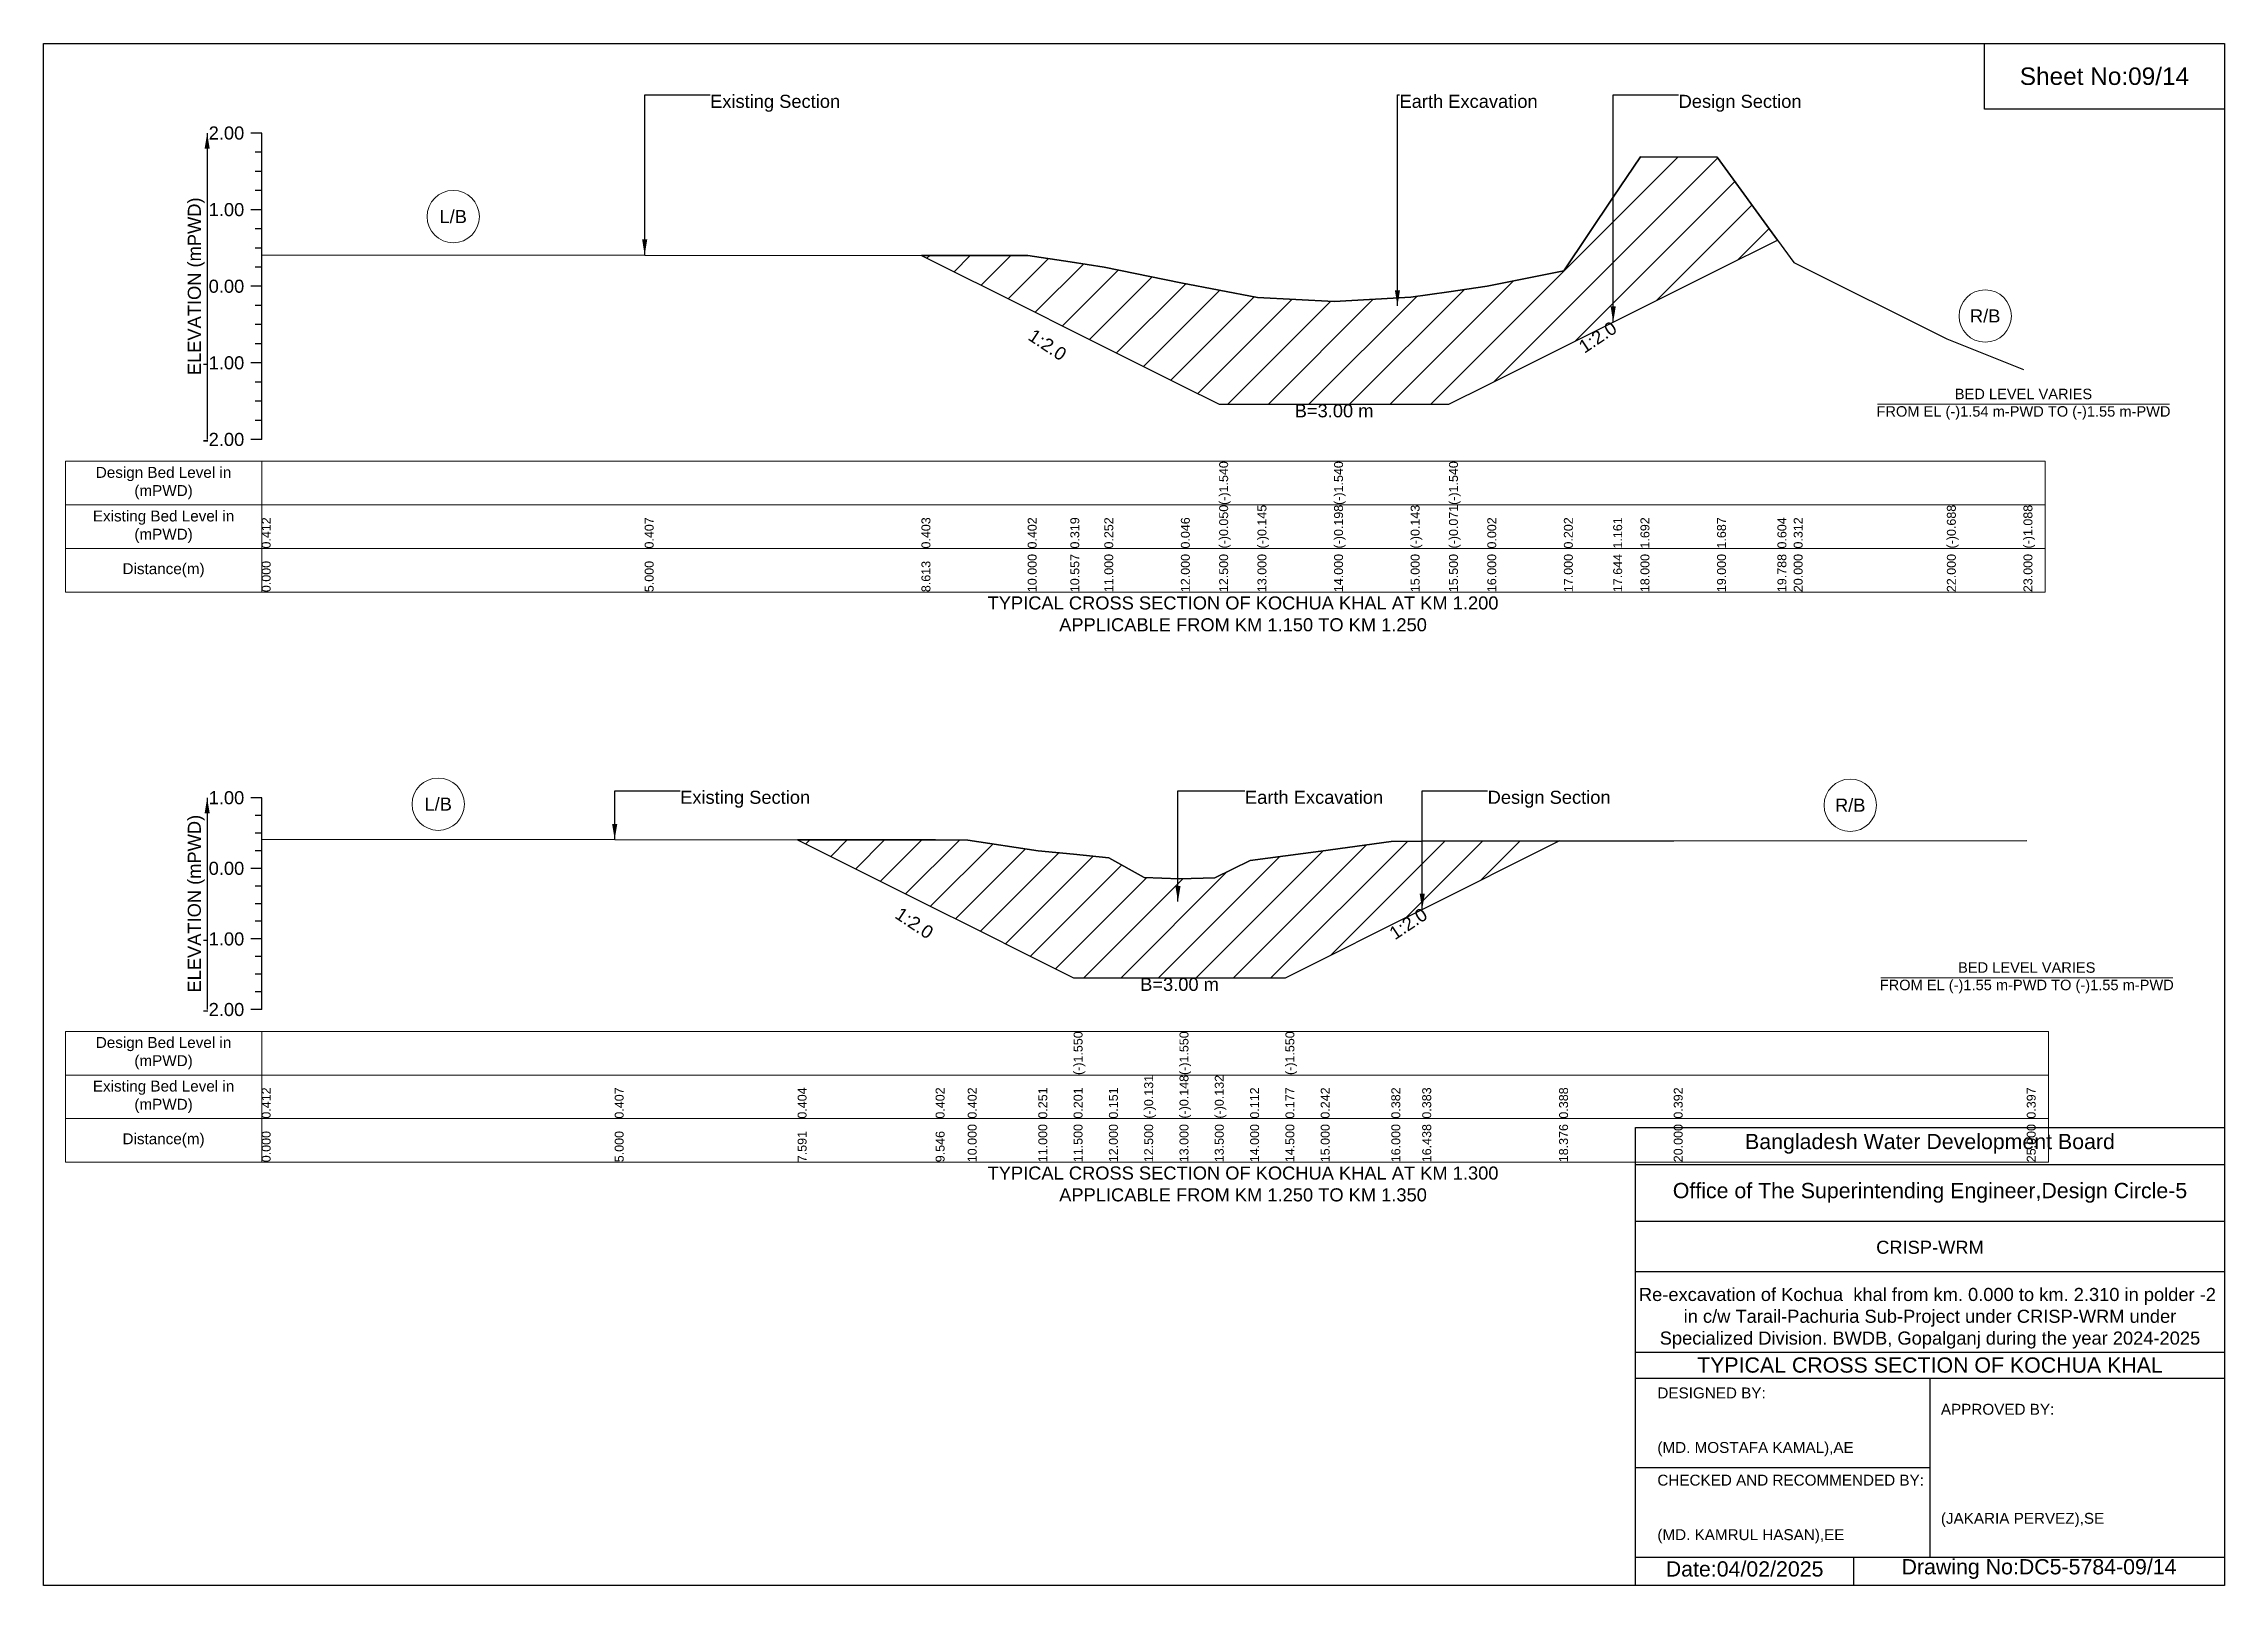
# Model space of a CAD drawing. Header units: inches. Extents: x 91000 to 258000, y -5743 to 6664.
# Drawn here: x 190000 to 198000, y -5656 to 0 of the extents above; entities that cross this region are included whole.
import ezdxf

# ---------------------------------------------------------------- set-up
doc = ezdxf.new("R2010")
doc.units = ezdxf.units.IN
doc.header["$LTSCALE"] = 7
doc.header["$MEASUREMENT"] = 0
for name, color, linetype, lineweight in [('Cross section Data Border', 7, 'Continuous', 9), ('Cross Section Labels', 7, 'Continuous', 9), ('Existing_Bed_Level for Xsection', 7, 'Continuous', 25)]:
    doc.layers.add(name, color=color, linetype=linetype, lineweight=lineweight)
doc.styles.get("Standard").update_dxf_attribs({"font": 'arial.ttf'})
doc.dimstyles.get("Standard").update_dxf_attribs({"dimtxt": 0.18, "dimasz": 0.18, "dimexe": 0.18, "dimexo": 0.0625, "dimgap": 0.09, "dimtad": 0, "dimtih": 1, "dimtoh": 1, "dimdec": 4, "dimzin": 0, "dimdsep": 46, "dimtxsty": 'Standard', "dimcen": 0.09, "dimadec": 0, "dimazin": 0, "dimtfac": 1, "dimtdec": 4, "dimtofl": 0, "dimtmove": 0, "dimatfit": 3, "dimfxl": 1, "dimtolj": 1, "dimtzin": 0, "dimarcsym": 0})

msp = doc.modelspace()

# ---------------------------------------------------------------- texts
at = {"attachment_point": 5}
for s, insert, char_height in [('Sheet No:09/14', (197560, -120), 64), ('Bangladesh Water Development Board', (196920, -4036), 56), ('Office of The Superintending Engineer,Design Circle-5', (196920, -4216), 56)]:
    msp.add_mtext(s, dxfattribs=dict(at, insert=insert, char_height=char_height))
for s, insert, char_height, width, attachment_point in [('CRISP-WRM', (196920, -4416), 48, 2240, 5), ('Re-excavation of Kochua  khal from km. 0.000 to km. 2.310 in polder -2  in c/w Tarail-Pachuria Sub-Project under CRISP-WRM under Specialized Division. BWDB, Gopalganj during the year 2024-2025', (196920, -4676), 48, 2160, 5), ('TYPICAL CROSS SECTION OF KOCHUA KHAL', (196920, -4848), 56, 2240, 5), ('DESIGNED BY:^J^J^J(MD. MOSTAFA KAMAL),AE', (195920, -5056), 40, 1120, 4), ('APPROVED BY:^J^J^J^J^J^J(JAKARIA PERVEZ),SE', (196960, -5216), 40, 1120, 4), ('CHECKED AND RECOMMENDED BY:^J^J^J(MD. KAMRUL HASAN),EE', (195920, -5376), 40, 1120, 4), ('Date:04/02/2025', (196240, -5596), 56, 1120, 5), ('Drawing No:DC5-5784-09/14', (197320, -5596), 56, 1760, 5)]:
    msp.add_mtext(s, dxfattribs=dict(insert=insert, char_height=char_height, width=width, attachment_point=attachment_point))
at = {"layer": 'Cross section Data Border', "char_height": 40, "width": 640, "attachment_point": 5}
for s, insert in [('Design Bed Level in (mPWD)', (190440, -1612.3)), ('Existing Bed Level in (mPWD)', (190440, -1772.3)), ('Distance(m)', (190440, -1932.3)), ('Design Bed Level in (mPWD)', (190440, -3703.7)), ('Existing Bed Level in (mPWD)', (190440, -3863.7)), ('Distance(m)', (190440, -4023.7))]:
    msp.add_mtext(s, dxfattribs=dict(at, insert=insert))
at = {"layer": 'Cross Section Labels'}
for s, insert, char_height, attachment_point in [('Existing Section', (192445, -187.8), 48, 1), ('Earth Excavation', (194974, -187.8), 48, 1), ('Design Section', (195997.9, -187.8), 48, 1), ('L/B', (191502.5, -634.7), 48, 5), ('R/B', (197122.5, -999.3), 48, 5), ('BED LEVEL VARIES ^JFROM EL (-)1.54 m-PWD TO (-)1.55 m-PWD', (197263, -1323), 38.4, 5), ('B=3.00 m', (194734, -1323), 48, 2), ('TYPICAL CROSS SECTION OF KOCHUA KHAL AT KM 1.200^JAPPLICABLE FROM KM 1.150 TO KM 1.250', (194400, -2092.3), 48, 5), ('L/B', (191447.5, -2790.1), 48, 5), ('Existing Section', (192335, -2740.8), 48, 1), ('Earth Excavation', (194407, -2740.8), 48, 1), ('Design Section', (195297.4, -2740.8), 48, 1), ('R/B', (196627.5, -2794), 48, 5), ('B=3.00 m', (194167, -3427.1), 48, 2), ('BED LEVEL VARIES ^JFROM EL (-)1.55 m-PWD TO (-)1.55 m-PWD', (197275, -3427.1), 38.4, 5), ('TYPICAL CROSS SECTION OF KOCHUA KHAL AT KM 1.300^JAPPLICABLE FROM KM 1.250 TO KM 1.350', (194400, -4183.7), 48, 5)]:
    msp.add_mtext(s, dxfattribs=dict(at, insert=insert, char_height=char_height, attachment_point=attachment_point))
at = {"layer": 'Cross Section Labels', "char_height": 48, "attachment_point": 2}
for insert, rotation in [((195687.7, -1056.9), 33.69007), ((193696.2, -1085.1), 326.30993), ((193207.6, -3206.4), 326.30993), ((194992.7, -3208.5), 33.69007)]:
    msp.add_mtext('1:2.0', dxfattribs=dict(at, insert=insert, rotation=rotation))
at = {"layer": 'Existing_Bed_Level for Xsection', "char_height": 48, "attachment_point": 6}
for s, insert in [('2.00', (190736, -328.3)), ('1.00', (190736, -609.3)), ('0.00', (190736, -890.3)), ('-1.00', (190736, -1171.3)), ('-2.00', (190736, -1452.3)), ('1.00', (190736, -2766.7)), ('0.00', (190736, -3025.7)), ('-1.00', (190736, -3284.7)), ('-2.00', (190736, -3543.7))]:
    msp.add_mtext(s, dxfattribs=dict(at, insert=insert))
at = {"layer": 'Existing_Bed_Level for Xsection', "rotation": 90}
for s, insert, char_height, attachment_point in [('ELEVATION (mPWD)', (190560, -890.3), 48, 5), ('(-)1.540', (194312.5, -1692.3), 32.8, 1), ('(-)1.540', (194734, -1692.3), 32.8, 1), ('(-)1.540', (195155.5, -1692.3), 32.8, 1), ('0.412', (190800, -1852.3), 32.8, 1), ('0.407', (192205, -1852.3), 32.8, 1), ('0.403', (193220.3, -1852.3), 32.8, 1), ('0.402', (193610, -1852.3), 32.8, 1), ('0.319', (193766.4, -1852.3), 32.8, 1), ('0.252', (193891, -1852.3), 32.8, 1), ('0.046', (194172, -1852.3), 32.8, 1), ('(-)0.050', (194312.5, -1852.3), 32.8, 1), ('(-)0.145', (194453, -1852.3), 32.8, 1), ('(-)0.198', (194734, -1852.3), 32.8, 1), ('(-)0.143', (195015, -1852.3), 32.8, 1), ('(-)0.071', (195155.5, -1852.3), 32.8, 1), ('0.002', (195296, -1852.3), 32.8, 1), ('0.202', (195577, -1852.3), 32.8, 1), ('1.161', (195757.9, -1852.3), 32.8, 1), ('1.692', (195858, -1852.3), 32.8, 1), ('1.687', (196139, -1852.3), 32.8, 1), ('0.604', (196360.4, -1852.3), 32.8, 1), ('0.312', (196420, -1852.3), 32.8, 1), ('(-)0.688', (196982, -1852.3), 32.8, 1), ('(-)1.088', (197263, -1852.3), 32.8, 1), ('0.000', (190800, -2012.3), 32.8, 1), ('5.000', (192205, -2012.3), 32.8, 1), ('8.613', (193220.3, -2012.3), 32.8, 1), ('10.000', (193610, -2012.3), 32.8, 1), ('10.557', (193766.4, -2012.3), 32.8, 1), ('11.000', (193891, -2012.3), 32.8, 1), ('12.000', (194172, -2012.3), 32.8, 1), ('12.500', (194312.5, -2012.3), 32.8, 1), ('13.000', (194453, -2012.3), 32.8, 1), ('14.000', (194734, -2012.3), 32.8, 1), ('15.000', (195015, -2012.3), 32.8, 1), ('15.500', (195155.5, -2012.3), 32.8, 1), ('16.000', (195296, -2012.3), 32.8, 1), ('17.000', (195577, -2012.3), 32.8, 1), ('17.644', (195757.9, -2012.3), 32.8, 1), ('18.000', (195858, -2012.3), 32.8, 1), ('19.000', (196139, -2012.3), 32.8, 1), ('19.788', (196360.4, -2012.3), 32.8, 1), ('20.000', (196420, -2012.3), 32.8, 1), ('22.000', (196982, -2012.3), 32.8, 1), ('23.000', (197263, -2012.3), 32.8, 1), ('ELEVATION (mPWD)', (190560, -3155.2), 48, 5), ('(-)1.550', (193778.5, -3783.7), 32.8, 1), ('(-)1.550', (194167, -3783.7), 32.8, 1), ('(-)1.550', (194555.5, -3783.7), 32.8, 1), ('0.412', (190800, -3943.7), 32.8, 1), ('0.407', (192095, -3943.7), 32.8, 1), ('0.404', (192766.1, -3943.7), 32.8, 1), ('0.402', (193272.3, -3943.7), 32.8, 1), ('0.402', (193390, -3943.7), 32.8, 1), ('0.251', (193649, -3943.7), 32.8, 1), ('0.201', (193778.5, -3943.7), 32.8, 1), ('0.151', (193908, -3943.7), 32.8, 1), ('(-)0.131', (194037.5, -3943.7), 32.8, 1), ('(-)0.148', (194167, -3943.7), 32.8, 1), ('(-)0.132', (194296.5, -3943.7), 32.8, 1), ('0.112', (194426, -3943.7), 32.8, 1), ('0.177', (194555.5, -3943.7), 32.8, 1), ('0.242', (194685, -3943.7), 32.8, 1), ('0.382', (194944, -3943.7), 32.8, 1), ('0.383', (195057.4, -3943.7), 32.8, 1), ('0.388', (195559.4, -3943.7), 32.8, 1), ('0.392', (195980, -3943.7), 32.8, 1), ('0.397', (197275, -3943.7), 32.8, 1), ('0.000', (190800, -4103.7), 32.8, 1), ('5.000', (192095, -4103.7), 32.8, 1), ('7.591', (192766.1, -4103.7), 32.8, 1), ('9.546', (193272.3, -4103.7), 32.8, 1), ('10.000', (193390, -4103.7), 32.8, 1), ('11.000', (193649, -4103.7), 32.8, 1), ('11.500', (193778.5, -4103.7), 32.8, 1), ('12.000', (193908, -4103.7), 32.8, 1), ('12.500', (194037.5, -4103.7), 32.8, 1), ('13.000', (194167, -4103.7), 32.8, 1), ('13.500', (194296.5, -4103.7), 32.8, 1), ('14.000', (194426, -4103.7), 32.8, 1), ('14.500', (194555.5, -4103.7), 32.8, 1), ('15.000', (194685, -4103.7), 32.8, 1), ('16.000', (194944, -4103.7), 32.8, 1), ('16.438', (195057.4, -4103.7), 32.8, 1), ('18.376', (195559.4, -4103.7), 32.8, 1), ('20.000', (195980, -4103.7), 32.8, 1), ('25.000', (197275, -4103.7), 32.8, 1)]:
    msp.add_mtext(s, dxfattribs=dict(at, insert=insert, char_height=char_height, attachment_point=attachment_point))

# ---------------------------------------------------------------- hatches: boundary and pattern name
at = {"layer": 'Existing_Bed_Level for Xsection'}
h = msp.add_hatch(dxfattribs=at)
h.set_pattern_fill('ANSI31', color=256, scale=843, style=0)
h.paths.add_polyline_path([(193220.3, -776.9), (193610, -971.8), (193766.4, -1050), (193891, -1112.3), (194172, -1252.8), (194312.5, -1323), (194453, -1323), (194734, -1323), (195015, -1323), (195155.5, -1323), (195296, -1252.8), (195577, -1112.3), (195757.9, -1021.8), (195858, -971.8), (196139, -831.3), (196360.4, -720.6), (196139, -416.2), (195858, -414.8), (195757.9, -563.9), (195577, -833.5), (195296, -889.7), (195155.5, -910.1), (195015, -930.5), (194734, -945.9), (194453, -931), (194312.5, -904.2), (194172, -877.3), (193891, -819.5), (193766.4, -800.8), (193610, -777.3)])
h = msp.add_hatch(dxfattribs=at)
h.set_pattern_fill('ANSI31', color=256, scale=777, style=0)
h.paths.add_polyline_path([(192766.1, -2920.9), (193272.3, -3174), (193390, -3232.9), (193649, -3362.4), (193778.5, -3427.1), (193908, -3427.1), (194037.5, -3427.1), (194167, -3427.1), (194296.5, -3427.1), (194426, -3427.1), (194555.5, -3427.1), (194685, -3362.4), (194944, -3232.9), (195057.4, -3176.2), (195559.4, -2925.2), (195057.4, -2926.4), (194944, -2926.7), (194685, -2963), (194555.5, -2979.8), (194426, -2996.7), (194296.5, -3059.9), (194167, -3064), (194037.5, -3059.6), (193908, -2986.6), (193778.5, -2973.6), (193649, -2960.7), (193390, -2921.6), (193272.3, -2921.4)])

# ---------------------------------------------------------------- linework, layer by layer
for points in [[(190000, 0), (198000, 0), (198000, -5656), (190000, -5656)], [(197120, 0), (198000, 0), (198000, -240), (197120, -240)]]:
    msp.add_lwpolyline(points, close=True)
for points in [[(195840, -5656), (195840, -3976), (198000, -3976)], [(195840, -4112), (198000, -4112)], [(195840, -4320), (198000, -4320)], [(195840, -4504), (198000, -4504)], [(195840, -4800), (198000, -4800)], [(195840, -4896), (198000, -4896)], [(196920, -4896), (196920, -5552)], [(195840, -5224), (196920, -5224)], [(195840, -5552), (198000, -5552)], [(196640, -5552), (196640, -5656)]]:
    msp.add_lwpolyline(points)
at = {"layer": 'Cross section Data Border'}
for points in [[(190080, -1532.3), (197343, -1532.3), (197343, -2012.3), (190080, -2012.3)], [(190080, -3623.7), (197355, -3623.7), (197355, -4103.7), (190080, -4103.7)]]:
    msp.add_lwpolyline(points, close=True, dxfattribs=at)
for points in [[(190800, -1532.3), (190800, -2012.3)], [(190080, -1692.3), (197343, -1692.3)], [(190080, -1852.3), (197343, -1852.3)], [(190800, -3623.7), (190800, -4103.7)], [(190080, -3783.7), (197355, -3783.7)], [(190080, -3943.7), (197355, -3943.7)]]:
    msp.add_lwpolyline(points, dxfattribs=at)
at = {"layer": 'Cross Section Labels'}
for points in [[(196727.2, -1323), (197798.8, -1323)], [(196739.2, -3427.1), (197810.8, -3427.1)]]:
    msp.add_lwpolyline(points, dxfattribs=at)
for centre in [(191502.5, -634.7), (197122.5, -999.3), (191447.5, -2790.1), (196627.5, -2794)]:
    msp.add_circle(centre, 96, dxfattribs=at)
at = {"layer": 'Existing_Bed_Level for Xsection'}
for points in [[(190800, -328.3), (190760, -328.3)], [(190800, -398.5), (190776, -398.5)], [(190800, -1452.3), (190800, -1171.3), (190800, -890.3), (190800, -609.3), (190800, -328.3)], [(190800, -468.8), (190776, -468.8)], [(190800, -774.5), (192205, -775.9), (193220.3, -776.9), (193610, -777.3), (193766.4, -800.8), (193891, -819.5), (194172, -877.3), (194312.5, -904.2), (194312.5, -904.2), (194453, -931), (194734, -945.9), (194734, -945.9), (195015, -930.5), (195155.5, -910.1), (195155.5, -910.1), (195296, -889.7), (195577, -833.5), (195757.9, -563.9), (195858, -414.8), (196139, -416.2), (196360.4, -720.6), (196420, -802.6), (196982, -1083.6), (197263, -1196)], [(190800, -539), (190776, -539)], [(190800, -609.3), (190760, -609.3)], [(190800, -679.5), (190776, -679.5)], [(190800, -749.8), (190776, -749.8)], [(190800, -820), (190776, -820)], [(190800, -890.3), (190760, -890.3)], [(190800, -960.5), (190776, -960.5)], [(190800, -1030.8), (190776, -1030.8)], [(190800, -1101), (190776, -1101)], [(190800, -1171.3), (190760, -1171.3)], [(190800, -1241.5), (190776, -1241.5)], [(190800, -1311.8), (190776, -1311.8)], [(190800, -1382), (190776, -1382)], [(190800, -1452.3), (190760, -1452.3)], [(190800, -2766.7), (190760, -2766.7)], [(190800, -3543.7), (190800, -3284.7), (190800, -3025.7), (190800, -2766.7)], [(190800, -2831.4), (190776, -2831.4)], [(190800, -2896.2), (190776, -2896.2)], [(190800, -2919), (192095, -2920.3), (192766.1, -2920.9), (193272.3, -2921.4), (193390, -2921.6), (193649, -2960.7), (193778.5, -2973.6), (193778.5, -2973.6), (193908, -2986.6), (194037.5, -3059.6), (194167, -3064), (194167, -3064), (194296.5, -3059.9), (194426, -2996.7), (194555.5, -2979.8), (194555.5, -2979.8), (194685, -2963), (194944, -2926.7), (195057.4, -2926.4), (195559.4, -2925.2), (195980, -2924.1), (197275, -2922.8)], [(190800, -3025.7), (190760, -3025.7)], [(190800, -2960.9), (190776, -2960.9)], [(190800, -3090.4), (190776, -3090.4)], [(190800, -3155.2), (190776, -3155.2)], [(190800, -3219.9), (190776, -3219.9)], [(190800, -3284.7), (190760, -3284.7)], [(190800, -3349.4), (190776, -3349.4)], [(190800, -3414.2), (190776, -3414.2)], [(190800, -3478.9), (190776, -3478.9)], [(190800, -3543.7), (190760, -3543.7)]]:
    msp.add_lwpolyline(points, dxfattribs=at)
for points in [[(193220.3, -776.9), (193220.3, -776.9), (193610, -971.8), (193766.4, -1050), (193891, -1112.3), (194172, -1252.8), (194312.5, -1323), (194312.5, -1323), (194453, -1323), (194734, -1323), (194734, -1323), (195015, -1323), (195155.5, -1323), (195155.5, -1323), (195296, -1252.8), (195577, -1112.3), (195757.9, -1021.8), (195858, -971.8), (196139, -831.3), (196360.4, -720.6), (196139, -416.2), (195858, -414.8), (195757.9, -563.9), (195577, -833.5), (195296, -889.7), (195155.5, -910.1), (195155.5, -910.1), (195015, -930.5), (194734, -945.9), (194734, -945.9), (194453, -931), (194312.5, -904.2), (194312.5, -904.2), (194172, -877.3), (193891, -819.5), (193766.4, -800.8), (193610, -777.3), (193220.3, -776.9)], [(192766.1, -2920.9), (192766.1, -2920.9), (193272.3, -3174), (193390, -3232.9), (193649, -3362.4), (193778.5, -3427.1), (193778.5, -3427.1), (193908, -3427.1), (194037.5, -3427.1), (194167, -3427.1), (194167, -3427.1), (194296.5, -3427.1), (194426, -3427.1), (194555.5, -3427.1), (194555.5, -3427.1), (194685, -3362.4), (194944, -3232.9), (195057.4, -3176.2), (195559.4, -2925.2), (195559.4, -2925.2), (195559.4, -2925.2), (195057.4, -2926.4), (194944, -2926.7), (194685, -2963), (194555.5, -2979.8), (194555.5, -2979.8), (194426, -2996.7), (194296.5, -3059.9), (194167, -3064), (194167, -3064), (194037.5, -3059.6), (193908, -2986.6), (193778.5, -2973.6), (193778.5, -2973.6), (193649, -2960.7), (193390, -2921.6), (193272.3, -2921.4), (192766.1, -2920.9)]]:
    msp.add_lwpolyline(points, close=True, dxfattribs=at)

msp.set_redraw_order([(e.dxf.handle, doc.entitydb.next_handle()) for e in msp.query("TEXT MTEXT ATTDEF DIMENSION ARC_DIMENSION")])  # texts and dimensions are drawn at this point

# ---------------------------------------------------------------- leaders
at = {"layer": 'Cross Section Labels', "annotation_type": 0, "has_hookline": 1, "hookline_direction": 0}
for points, text_width in [([(192205, -775.9), (192205, -187.8), (192444.9, -187.8)], 467.2), ([(194966.4, -962.2), (194966.4, -187.8), (194973.9, -187.8)], 497), ([(195757.9, -1021.8), (195757.9, -187.8), (195997.8, -187.8)], 441.2), ([(192095, -2920.3), (192095, -2740.8), (192334.9, -2740.8)], 467.2), ([(194161.3, -3147.6), (194161.3, -2740.8), (194406.9, -2740.8)], 497), ([(195057.4, -3176.2), (195057.4, -2740.8), (195297.3, -2740.8)], 441.2)]:
    msp.add_leader(points, dimstyle='Standard', override={"dimasz": 57.6}, dxfattribs=dict(at, text_width=text_width))
at = {"layer": 'Existing_Bed_Level for Xsection'}
for points in [[(190600, -328.3), (190600, -1452.3)], [(190600, -2766.7), (190600, -3543.7)]]:
    msp.add_leader(points, dimstyle='Standard', override={"dimasz": 57.6}, dxfattribs=at)

doc.saveas('drawing.dxf')
